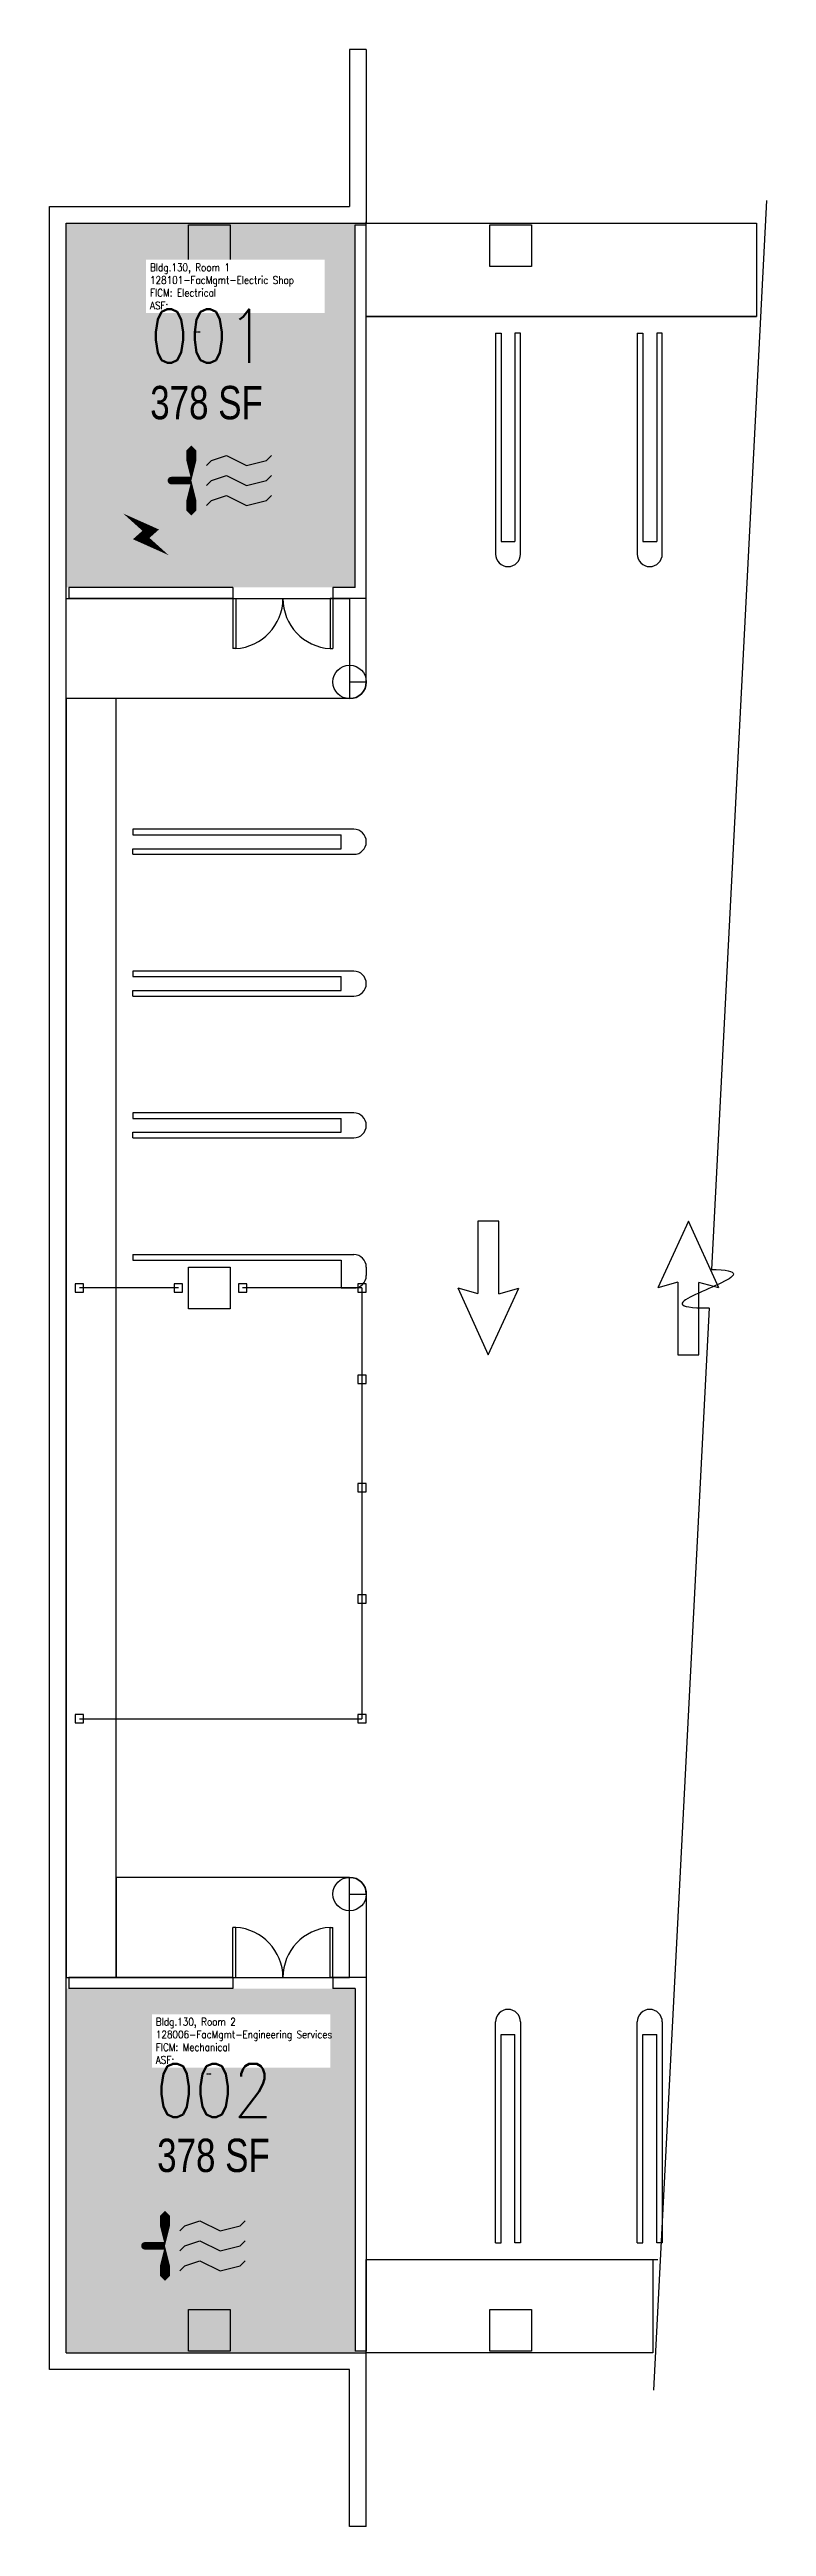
# Model space of a CAD drawing. Header units: inches. Extents: x 0 to 1756, y 0 to 2551.
# Drawn here: x 1240 to 1756, y 769 to 2551 of the extents above; entities that cross this region are included whole.
import ezdxf
from ezdxf.enums import TextEntityAlignment as Align

# ---------------------------------------------------------------- set-up
doc = ezdxf.new("R2010")
doc.units = ezdxf.units.IN
doc.header["$LTSCALE"] = 10
doc.header["$MEASUREMENT"] = 0
doc.layers.get('0').update_dxf_attribs({"linetype": 'CONTINUOUS'})
for name, color, linetype in [('A-COLS', 5, 'CONTINUOUS'), ('A-DOOR', 2, 'CONTINUOUS'), ('A-FLOR', 3, 'CONTINUOUS'), ('A-IDEN-ICON', 4, 'CONTINUOUS'), ('A-IDEN-RNUM', 7, 'CONTINUOUS'), ('A-IDEN-SNUM', 4, 'CONTINUOUS'), ('A-IDEN-VNUM', 4, 'CONTINUOUS'), ('A-WALL', 7, 'CONTINUOUS'), ('AREA-TEXT', 3, 'CONTINUOUS'), ('Rooms-Category-Color', 7, 'CONTINUOUS'), ('Rooms-College-Color', 7, 'CONTINUOUS'), ('Rooms-Department-Color', 7, 'CONTINUOUS'), ('Rooms-Division-Color', 7, 'CONTINUOUS'), ('Rooms-Information', 7, 'CONTINUOUS')]:
    doc.layers.add(name, color=color, linetype=linetype)
doc.styles.add('AREA', font='arial.ttf', dxfattribs={"width": 0.75, "height": 24})
doc.styles.add('ROOMSNUMBER', font='txt.shx', dxfattribs={"height": 0.03})
doc.styles.add('ROOMVNUMBER', font='simplex.shx', dxfattribs={"width": 0.85})

msp = doc.modelspace()

# ---------------------------------------------------------------- texts
at = {"layer": 'A-IDEN-RNUM', "style": 'ROOMSNUMBER'}
for s, p in [('0001-00', (1345.5, 2347.6)), ('0002-00', (1353.1, 1094.3))]:
    msp.add_text(s, height=0.36, rotation=360, dxfattribs=at).set_placement(p)
at = {"layer": 'A-IDEN-SNUM', "style": 'ROOMSNUMBER'}
for s, p in [('1300000100', (1345.5, 2347.6)), ('1300000200', (1353.1, 1094.3))]:
    msp.add_text(s, height=0.36, rotation=360, dxfattribs=at).set_placement(p)
at = {"layer": 'A-IDEN-VNUM', "char_height": 38.4, "width": 82.003, "attachment_point": 1, "style": 'ROOMVNUMBER'}
for s, insert in [('001', (1312.3, 2364.1)), ('002', (1316.5, 1101.9))]:
    msp.add_mtext(s, dxfattribs=dict(at, insert=insert))
at = {"layer": 'AREA-TEXT', "style": 'AREA', "width": 0.75}
for p in [(1353, 2297), (1358, 1036)]:
    msp.add_text('378 SF', height=24, dxfattribs=at).set_placement(p, align=Align.MIDDLE_CENTER)

# ---------------------------------------------------------------- blocks, each defined once
blk = doc.blocks.new('CPMECH')
for p, q in [((0.005, 0.025), (0.015, 0.035)), ((0.015, 0.035), (0.045, 0.045)), ((0.015, -0.005), (0.045, 0.005)), ((0.045, 0.045), (0.085, 0.025)), ((0.045, 0.005), (0.085, -0.015)), ((0.085, 0.025), (0.125, 0.035)), ((0.125, 0.035), (0.135, 0.045)), ((0.125, -0.005), (0.135, 0.005)), ((0.005, -0.015), (0.015, -0.005)), ((0.005, -0.055), (0.015, -0.045)), ((0.015, -0.045), (0.045, -0.035)), ((0.045, -0.035), (0.085, -0.055)), ((0.085, -0.015), (0.125, -0.005)), ((0.085, -0.055), (0.125, -0.045)), ((0.125, -0.045), (0.135, -0.035))]:
    blk.add_line(p, q)
for points in [[(-0.025, -0.005, 0, 0.02, 0), (-0.025, 0.035, 0.02, 0.02, 0), (-0.025, 0.055, 0.02, 0, 0), (-0.025, 0.065, 0, 0, 0)], [(-0.025, -0.005, 0, 0.02, 0), (-0.025, -0.045, 0.02, 0.02, 0), (-0.025, -0.065, 0.02, 0, 0), (-0.025, -0.075, 0, 0, 0)]]:
    blk.add_lwpolyline(points, format="xyseb")
at = {"const_width": 0.0075}
blk.add_lwpolyline([(-0.0682, -0.0069, 1), (-0.0618, -0.0031, 1)], format="xyb", close=True, dxfattribs=at)
at = {"const_width": 0.015}
blk.add_lwpolyline([(-0.025, -0.005), (-0.065, -0.005)], dxfattribs=at)
blk = doc.blocks.new('CPELECT')
blk.add_lwpolyline([(0.0623, 0.0629, 0, 0.03, 0), (0.0105, -0.0168, 0.03, 0.03, 0), (-0.0105, 0.0068, 0.03, 0, 0), (-0.0623, -0.0729, 0.03, 0, 0)], format="xyseb")

# ---------------------------------------------------------------- hatches: boundary and pattern name
at = {"layer": 'Rooms-Category-Color', "true_color": 0xadadad}
for points in [[(1252, 2426), (1460, 2426), (1460, 2164), (1252, 2164)], [(1460, 894), (1252, 894), (1252, 1156), (1460, 1156)]]:
    msp.add_hatch(color=253, dxfattribs=at).paths.add_polyline_path(points)
at = {"layer": 'Rooms-College-Color', "true_color": 0xadadad}
for points in [[(1252, 2426), (1460, 2426), (1460, 2164), (1252, 2164)], [(1460, 894), (1252, 894), (1252, 1156), (1460, 1156)]]:
    msp.add_hatch(color=253, dxfattribs=at).paths.add_polyline_path(points)
at = {"layer": 'Rooms-Department-Color', "true_color": 0xacacac}
for points in [[(1252, 2426), (1460, 2426), (1460, 2164), (1252, 2164)], [(1460, 894), (1252, 894), (1252, 1156), (1460, 1156)]]:
    msp.add_hatch(color=253, dxfattribs=at).paths.add_polyline_path(points)
at = {"layer": 'Rooms-Division-Color', "true_color": 0xadadad}
for points in [[(1252, 2426), (1460, 2426), (1460, 2164), (1252, 2164)], [(1460, 894), (1252, 894), (1252, 1156), (1460, 1156)]]:
    msp.add_hatch(color=253, dxfattribs=at).paths.add_polyline_path(points)

# ---------------------------------------------------------------- linework, layer by layer
at = {"layer": 'A-COLS'}
for p, q in [((1340, 2425, 0), (1370, 2425, 0)), ((1340, 2395, 0), (1340, 2425, 0)), ((1370, 2425, 0), (1370, 2395, 0)), ((1557, 2425, 0), (1587, 2425, 0)), ((1557, 2395, 0), (1557, 2425, 0)), ((1587, 2425, 0), (1587, 2395, 0)), ((1370, 2395, 0), (1340, 2395, 0)), ((1587, 2395, 0), (1557, 2395, 0)), ((1340, 1675, 0), (1370, 1675, 0)), ((1340, 1645, 0), (1340, 1675, 0)), ((1370, 1675, 0), (1370, 1645, 0)), ((1370, 1645, 0), (1340, 1645, 0)), ((1340, 925, 0), (1370, 925, 0)), ((1340, 895, 0), (1340, 925, 0)), ((1370, 925, 0), (1370, 895, 0)), ((1557, 925, 0), (1587, 925, 0)), ((1557, 895, 0), (1557, 925, 0)), ((1587, 925, 0), (1587, 895, 0)), ((1370, 895, 0), (1340, 895, 0)), ((1587, 895, 0), (1557, 895, 0))]:
    msp.add_line(p, q, dxfattribs=at)
at = {"layer": 'A-DOOR'}
for p, q in [((1372, 2156, 0), (1374, 2156, 0)), ((1372, 2156, 0), (1372, 2120, 0)), ((1374, 2156, 0), (1374, 2120, 0)), ((1444, 2156, 0), (1442, 2156, 0)), ((1442, 2156, 0), (1442, 2120, 0)), ((1444, 2156, 0), (1444, 2120, 0)), ((1374, 2120, 0), (1372, 2120, 0)), ((1442, 2120, 0), (1444, 2120, 0)), ((1374, 1200, 0), (1372, 1200, 0)), ((1372, 1164, 0), (1372, 1200, 0)), ((1374, 1164, 0), (1374, 1200, 0)), ((1442, 1164, 0), (1442, 1200, 0)), ((1442, 1200, 0), (1444, 1200, 0)), ((1444, 1164, 0), (1444, 1200, 0)), ((1372, 1164, 0), (1374, 1164, 0)), ((1444, 1164, 0), (1442, 1164, 0))]:
    msp.add_line(p, q, dxfattribs=at)
for centre, start, end in [((1372, 2156, 0), 273.1798, 0), ((1444, 2156, 0), 180, 266.8202), ((1372, 1164, 0), 0, 86.8202), ((1444, 1164, 0), 93.1798, 180)]:
    msp.add_arc(centre, 36, start, end, dxfattribs=at)
at = {"layer": 'A-FLOR', "linetype": 'Continuous'}
for p, q in [((1756, 2442.3, 0), (1716.5, 1673.4, 0)), ((1468, 2359, 0), (1748.8, 2359, 0)), ((1468, 2094, 0), (1468, 2156, 0)), ((1456, 2084, 0), (1288, 2084, 0)), ((1288, 1236, 0), (1288, 2084, 0)), ((1332.8, 1660, 0), (1261.5, 1660, 0)), ((1464.8, 1660, 0), (1378.9, 1660, 0)), ((1464.8, 1660, 0), (1464.8, 1350.1, 0)), ((1709.6, 1657.5, 0), (1707.2, 1656.4, 0)), ((1712, 1658.5, 0), (1709.6, 1657.5, 0)), ((1714.4, 1659.6, 0), (1712, 1658.5, 0)), ((1716.9, 1660.7, 0), (1714.4, 1659.6, 0)), ((1715.5, 1673.4, 0), (1719.7, 1673.3, 0)), ((1719.3, 1661.7, 0), (1716.9, 1660.7, 0)), ((1721.6, 1662.8, 0), (1719.3, 1661.7, 0)), ((1719.7, 1673.3, 0), (1723.3, 1673.1, 0)), ((1723.7, 1663.8, 0), (1721.6, 1662.8, 0)), ((1723.3, 1673.1, 0), (1726.2, 1672.8, 0)), ((1725.7, 1664.8, 0), (1723.7, 1663.8, 0)), ((1727.6, 1665.8, 0), (1725.7, 1664.8, 0)), ((1726.2, 1672.8, 0), (1728.5, 1672.4, 0)), ((1729.1, 1666.7, 0), (1727.6, 1665.8, 0)), ((1728.5, 1672.4, 0), (1730.2, 1671.9, 0)), ((1730.4, 1667.6, 0), (1729.1, 1666.7, 0)), ((1730.2, 1671.9, 0), (1731.4, 1671.4, 0)), ((1731.4, 1668.5, 0), (1730.4, 1667.6, 0)), ((1731.4, 1671.4, 0), (1732.1, 1670.7, 0)), ((1732, 1669.3, 0), (1731.4, 1668.5, 0)), ((1732.3, 1670.1, 0), (1732, 1669.3, 0)), ((1732.1, 1670.7, 0), (1732.3, 1670.1, 0)), ((1675, 867, 0), (1715, 1645.7, 0)), ((1695.9, 1649.9, 0), (1695.4, 1649.1, 0)), ((1695.4, 1649.1, 0), (1695.4, 1648.4, 0)), ((1695.4, 1648.4, 0), (1695.8, 1647.8, 0)), ((1695.8, 1647.8, 0), (1696.7, 1647.2, 0)), ((1696.7, 1650.7, 0), (1695.9, 1649.9, 0)), ((1697.8, 1651.6, 0), (1696.7, 1650.7, 0)), ((1696.7, 1647.2, 0), (1698.1, 1646.8, 0)), ((1699.3, 1652.5, 0), (1697.8, 1651.6, 0)), ((1698.1, 1646.8, 0), (1700.1, 1646.4, 0)), ((1701, 1653.4, 0), (1699.3, 1652.5, 0)), ((1700.1, 1646.4, 0), (1702.7, 1646, 0)), ((1702.9, 1654.4, 0), (1701, 1653.4, 0)), ((1702.7, 1646, 0), (1705.9, 1645.8, 0)), ((1705, 1655.4, 0), (1702.9, 1654.4, 0)), ((1707.2, 1656.4, 0), (1705, 1655.4, 0)), ((1705.9, 1645.8, 0), (1709.8, 1645.7, 0)), ((1709.8, 1645.7, 0), (1714.4, 1645.7, 0)), ((1261.5, 1350.1, 0), (1464.8, 1350.1, 0)), ((1456, 1236, 0), (1288, 1236, 0)), ((1468, 1226, 0), (1468, 1164, 0)), ((1468, 961, 0), (1677.8, 961, 0))]:
    msp.add_line(p, q, dxfattribs=at)
at = {"layer": 'A-FLOR'}
for p, q in [((1468, 2426, 0), (1748.8, 2426, 0)), ((1468, 2359, 0), (1468, 2426, 0)), ((1748.8, 2426, 0), (1748.8, 2359, 0)), ((1748.8, 2359, 0), (1468, 2359, 0)), ((1561, 2347, 0), (1565, 2347, 0)), ((1561, 2347, 0), (1561, 2188, 0)), ((1565, 2347, 0), (1565, 2197, 0)), ((1575, 2347, 0), (1575, 2197, 0)), ((1579, 2347, 0), (1575, 2347, 0)), ((1579, 2188, 0), (1579, 2347, 0)), ((1663, 2347, 0), (1667, 2347, 0)), ((1663, 2347, 0), (1663, 2188, 0)), ((1667, 2347, 0), (1667, 2197, 0)), ((1677, 2347, 0), (1677, 2197, 0)), ((1681, 2347, 0), (1677, 2347, 0)), ((1681, 2188, 0), (1681, 2347, 0)), ((1565, 2197, 0), (1575, 2197, 0)), ((1667, 2197, 0), (1677, 2197, 0)), ((1252, 2084, 0), (1252, 2156, 0)), ((1252, 2156, 0), (1456, 2156, 0)), ((1456, 2156, 0), (1456, 2084, 0)), ((1468, 2156, 0), (1456, 2156, 0)), ((1456, 2156, 0), (1456, 2096, 0)), ((1468, 2096, 0), (1468, 2156, 0)), ((1456, 2096, 0), (1468, 2096, 0)), ((1288, 2084, 0), (1252, 2084, 0)), ((1252, 2084, 0), (1252, 1164, 0)), ((1456, 2084, 0), (1252, 2084, 0)), ((1288, 1164, 0), (1288, 2084, 0)), ((1300, 1990, 0), (1300, 1986, 0)), ((1459, 1990, 0), (1300, 1990, 0)), ((1300, 1986, 0), (1450, 1986, 0)), ((1450, 1976, 0), (1450, 1986, 0)), ((1300, 1976, 0), (1450, 1976, 0)), ((1300, 1972, 0), (1300, 1976, 0)), ((1300, 1972, 0), (1459, 1972, 0)), ((1300, 1888, 0), (1300, 1884, 0)), ((1459, 1888, 0), (1300, 1888, 0)), ((1300, 1884, 0), (1450, 1884, 0)), ((1300, 1874, 0), (1450, 1874, 0)), ((1300, 1870, 0), (1300, 1874, 0)), ((1450, 1874, 0), (1450, 1884, 0)), ((1300, 1870, 0), (1459, 1870, 0)), ((1300, 1786, 0), (1300, 1782, 0)), ((1459, 1786, 0), (1300, 1786, 0)), ((1300, 1782, 0), (1450, 1782, 0)), ((1300, 1772, 0), (1450, 1772, 0)), ((1300, 1768, 0), (1300, 1772, 0)), ((1300, 1768, 0), (1459, 1768, 0)), ((1450, 1772, 0), (1450, 1782, 0)), ((1548.3, 1708, 0), (1548.3, 1656, 0)), ((1563.3, 1708, 0), (1548.3, 1708, 0)), ((1563.3, 1655.9, 0), (1563.3, 1708, 0)), ((1699.8, 1708, 0), (1677.8, 1660.1, 0)), ((1721.8, 1660, 0), (1699.8, 1708, 0)), ((1300, 1684, 0), (1459, 1684, 0)), ((1300, 1684, 0), (1300, 1680, 0)), ((1300, 1680, 0), (1450, 1680, 0)), ((1450, 1680, 0), (1450, 1660, 0)), ((1264.5, 1663, 0), (1258.5, 1663, 0)), ((1258.5, 1663, 0), (1258.5, 1657, 0)), ((1264.5, 1657, 0), (1264.5, 1663, 0)), ((1335.8, 1663, 0), (1329.8, 1663, 0)), ((1329.8, 1663, 0), (1329.8, 1657, 0)), ((1335.8, 1657, 0), (1335.8, 1663, 0)), ((1381.9, 1663, 0), (1375.9, 1663, 0)), ((1375.9, 1663, 0), (1375.9, 1657, 0)), ((1381.9, 1657, 0), (1381.9, 1663, 0)), ((1450, 1660, 0), (1459, 1660, 0)), ((1467.8, 1663, 0), (1461.8, 1663, 0)), ((1461.8, 1663, 0), (1461.8, 1657, 0)), ((1467.8, 1657, 0), (1467.8, 1663, 0)), ((1468, 1675, 0), (1468, 1669, 0)), ((1533.8, 1660, 0), (1555.8, 1612, 0)), ((1533.8, 1660, 0), (1548.3, 1656, 0)), ((1555.8, 1612, 0), (1577.7, 1659.9, 0)), ((1563.3, 1655.9, 0), (1577.7, 1659.9, 0)), ((1692.3, 1664.1, 0), (1677.8, 1660.1, 0)), ((1692.3, 1664.1, 0), (1692.3, 1612, 0)), ((1721.8, 1660, 0), (1707.3, 1664, 0)), ((1707.3, 1612, 0), (1707.3, 1664, 0)), ((1258.5, 1657, 0), (1264.5, 1657, 0)), ((1329.8, 1657, 0), (1335.8, 1657, 0)), ((1375.9, 1657, 0), (1381.9, 1657, 0)), ((1461.8, 1657, 0), (1467.8, 1657, 0)), ((1692.3, 1612, 0), (1707.3, 1612, 0)), ((1467.8, 1597.4, 0), (1461.8, 1597.4, 0)), ((1461.8, 1597.4, 0), (1461.8, 1591.4, 0)), ((1461.8, 1591.4, 0), (1467.8, 1591.4, 0)), ((1467.8, 1591.4, 0), (1467.8, 1597.4, 0)), ((1467.8, 1519.4, 0), (1461.8, 1519.4, 0)), ((1461.8, 1519.4, 0), (1461.8, 1513.4, 0)), ((1467.8, 1513.4, 0), (1467.8, 1519.4, 0)), ((1461.8, 1513.4, 0), (1467.8, 1513.4, 0)), ((1467.8, 1439.3, 0), (1461.8, 1439.3, 0)), ((1461.8, 1439.3, 0), (1461.8, 1433.3, 0)), ((1461.8, 1433.3, 0), (1467.8, 1433.3, 0)), ((1467.8, 1433.3, 0), (1467.8, 1439.3, 0)), ((1264.5, 1353.1, 0), (1258.5, 1353.1, 0)), ((1258.5, 1353.1, 0), (1258.5, 1347.1, 0)), ((1258.5, 1347.1, 0), (1264.5, 1347.1, 0)), ((1264.5, 1347.1, 0), (1264.5, 1353.1, 0)), ((1467.8, 1353.1, 0), (1461.8, 1353.1, 0)), ((1461.8, 1353.1, 0), (1461.8, 1347.1, 0)), ((1461.8, 1347.1, 0), (1467.8, 1347.1, 0)), ((1467.8, 1347.1, 0), (1467.8, 1353.1, 0)), ((1456, 1236, 0), (1288, 1236, 0)), ((1288, 1236, 0), (1288, 1164, 0)), ((1456, 1164, 0), (1456, 1236, 0)), ((1456, 1224, 0), (1468, 1224, 0)), ((1456, 1164, 0), (1456, 1224, 0)), ((1468, 1224, 0), (1468, 1164, 0)), ((1252, 1164, 0), (1288, 1164, 0)), ((1288, 1164, 0), (1456, 1164, 0)), ((1468, 1164, 0), (1456, 1164, 0)), ((1561, 973, 0), (1561, 1132, 0)), ((1565, 973, 0), (1565, 1123, 0)), ((1565, 1123, 0), (1575, 1123, 0)), ((1575, 973, 0), (1575, 1123, 0)), ((1579, 1132, 0), (1579, 973, 0)), ((1663, 973, 0), (1663, 1132, 0)), ((1667, 973, 0), (1667, 1123, 0)), ((1667, 1123, 0), (1677, 1123, 0)), ((1677, 973, 0), (1677, 1123, 0)), ((1681, 1132, 0), (1681, 973, 0)), ((1561, 973, 0), (1565, 973, 0)), ((1579, 973, 0), (1575, 973, 0)), ((1663, 973, 0), (1667, 973, 0)), ((1681, 973, 0), (1677, 973, 0)), ((1468, 961, 0), (1674.3, 961, 0)), ((1468, 894, 0), (1468, 961, 0)), ((1674.3, 961, 0), (1674.3, 894, 0)), ((1674.3, 894, 0), (1468, 894, 0))]:
    msp.add_line(p, q, dxfattribs=at)
at = {"layer": 'A-FLOR', "linetype": 'Continuous'}
for centre in [(1456, 2096, 0), (1456, 1224, 0)]:
    msp.add_circle(centre, 12, dxfattribs=at)
at = {"layer": 'A-FLOR'}
for centre, start, end in [((1570, 2188, 0), 180, 0), ((1672, 2188, 0), 180, 0), ((1459, 1981, 0), 270, 90), ((1459, 1879, 0), 270, 90), ((1459, 1777, 0), 270, 90), ((1459, 1675, 0), 0, 90), ((1459, 1669, 0), 270, 0), ((1570, 1132, 0), 0, 180), ((1672, 1132, 0), 0, 180)]:
    msp.add_arc(centre, 9, start, end, dxfattribs=at)
at = {"layer": 'A-FLOR', "linetype": 'Continuous'}
for centre, start, end in [((1456, 2096, 0), 270, 0), ((1456, 1224, 0), 0, 90)]:
    msp.add_arc(centre, 12, start, end, dxfattribs=at)
at = {"layer": 'A-WALL', "linetype": 'Continuous'}
for p, q in [((1468, 2551, 0), (1456, 2551, 0)), ((1456, 2551, 0), (1456, 2438, 0)), ((1468, 2551, 0), (1468, 2426, 0)), ((1240, 2438, 0), (1456, 2438, 0)), ((1240, 882, 0), (1240, 2438, 0)), ((1252, 2426, 0), (1468, 2426, 0)), ((1252, 894, 0), (1252, 2426, 0)), ((1460, 2425, 0), (1468, 2425, 0)), ((1460, 2164, 0), (1460, 2425, 0)), ((1468, 2156, 0), (1468, 2427, 0)), ((1468, 2156, 0), (1468, 2425, 0)), ((1254, 2164, 0), (1254, 2156, 0)), ((1372, 2164, 0), (1254, 2164, 0)), ((1372, 2164, 0), (1372, 2156, 0)), ((1444, 2164, 0), (1444, 2156, 0)), ((1460, 2164, 0), (1444, 2164, 0)), ((1372, 2156, 0), (1254, 2156, 0)), ((1468, 2156, 0), (1444, 2156, 0)), ((1254, 1164, 0), (1254, 1156, 0)), ((1372, 1164, 0), (1254, 1164, 0)), ((1372, 1164, 0), (1372, 1156, 0)), ((1444, 1164, 0), (1444, 1156, 0)), ((1468, 1164, 0), (1444, 1164, 0)), ((1468, 1164, 0), (1468, 895, 0)), ((1372, 1156, 0), (1254, 1156, 0)), ((1460, 1156, 0), (1444, 1156, 0)), ((1460, 1156, 0), (1460, 895, 0)), ((1252, 894, 0), (1468, 894, 0)), ((1468, 895, 0), (1460, 895, 0)), ((1468, 769, 0), (1468, 894, 0)), ((1456, 882, 0), (1240, 882, 0)), ((1456, 769, 0), (1456, 882, 0)), ((1468, 769, 0), (1456, 769, 0))]:
    msp.add_line(p, q, dxfattribs=at)

# ---------------------------------------------------------------- block references
at = {"layer": 'A-IDEN-ICON', "xscale": 360.0000000025632, "yscale": 360.0000000025632, "zscale": 360.0000000025632}
for p in [(1351.1, 2242.7), (1332.1, 972.7)]:
    msp.add_blockref('CPMECH', p, dxfattribs=at)
at = {"layer": 'A-IDEN-ICON', "xscale": 240, "yscale": 240, "zscale": 240, "rotation": 270}
msp.add_blockref('CPELECT', (1310.6, 2202.2), dxfattribs=at)

msp.set_redraw_order([(e.dxf.handle, doc.entitydb.next_handle()) for e in msp.query("TEXT MTEXT ATTDEF DIMENSION ARC_DIMENSION")])  # texts and dimensions are drawn at this point

# ---------------------------------------------------------------- next in the draw order: texts
at = {"layer": 'Rooms-Information', "char_height": 5.486, "width": 122.88, "attachment_point": 7, "style": 'ROOMVNUMBER', "bg_fill": 3, "box_fill_scale": 1.5, "bg_fill_color": 256, "bg_fill_true_color": 13158600, "bg_fill_transparency": 0}
for s, insert in [('Bldg.130, Room 1^M^J128101-FacMgmt-Electric Shop^M^JFICM: Electrical^M^JASF: ', (1312.3, 2364.1)), ('Bldg.130, Room 2^M^J128006-FacMgmt-Engineering Services^M^JFICM: Mechanical^M^JASF: ', (1316.5, 1101.9))]:
    msp.add_mtext(s, dxfattribs=dict(at, insert=insert))

doc.saveas('drawing.dxf')
